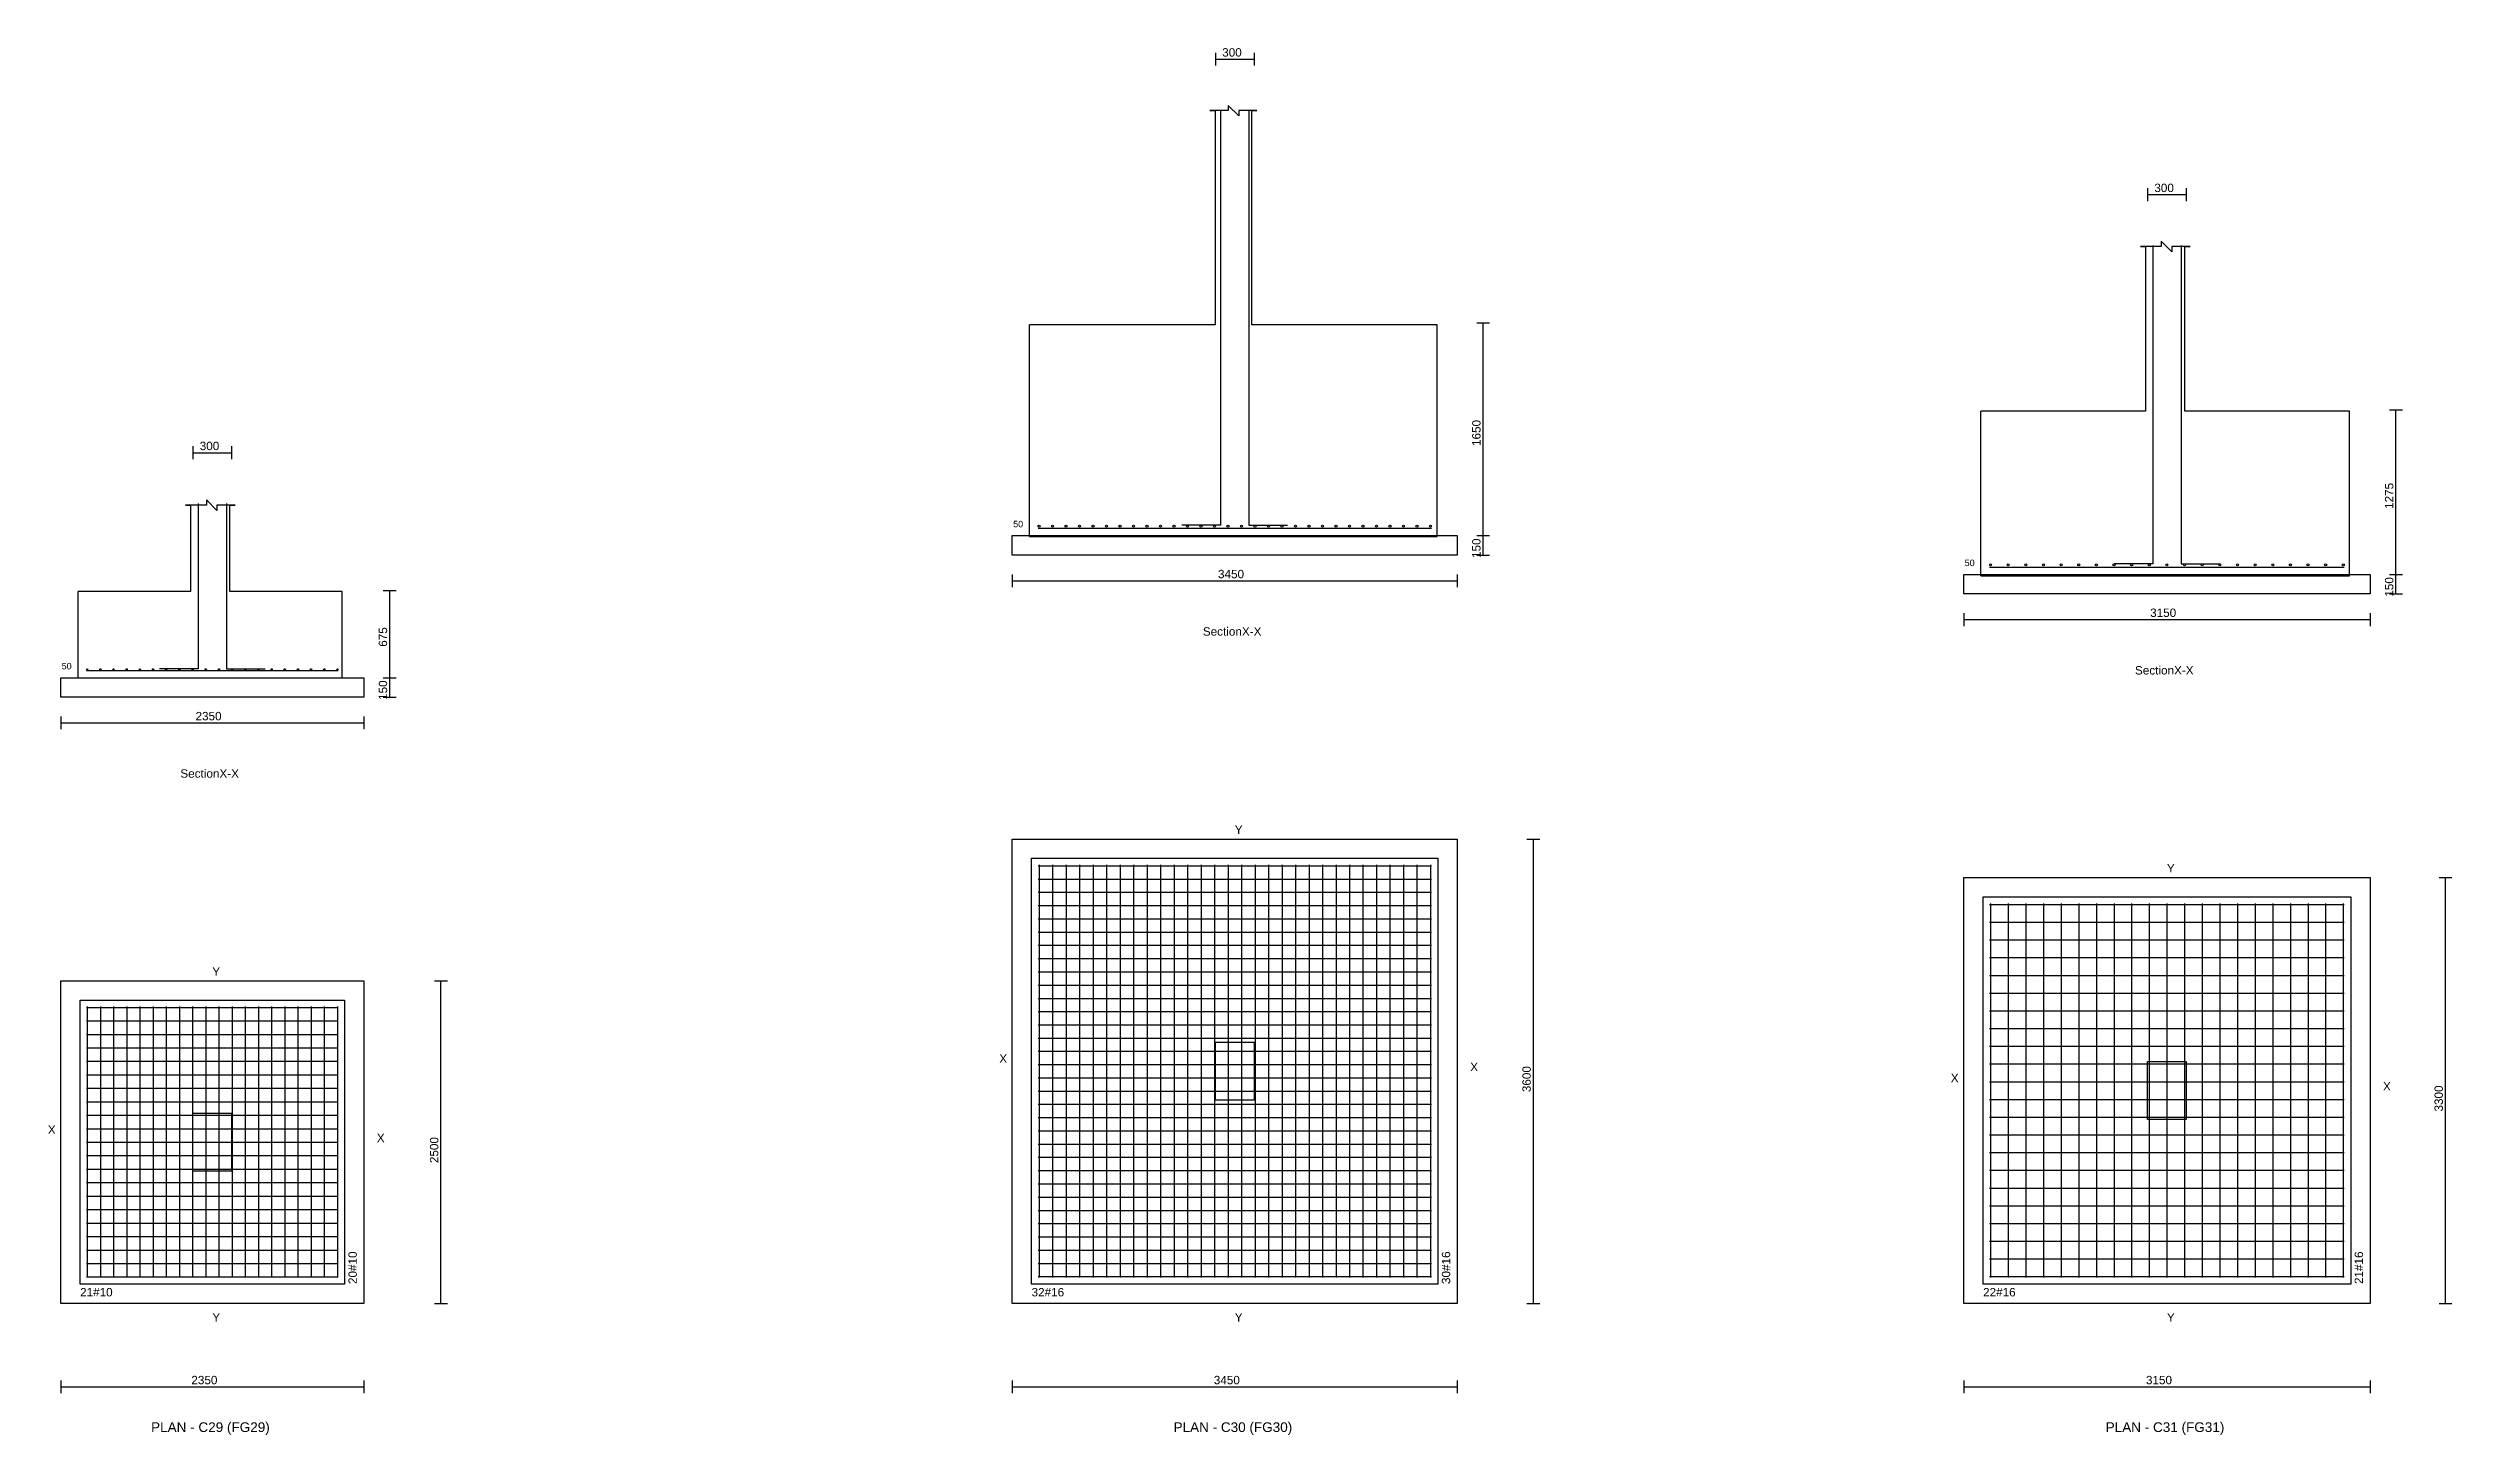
# Model space of a CAD drawing. Extents: x 0 to 27, y -1 to 285.
# Drawn here: x 0.25 to 18.88, y 106.52 to 117.27 of the extents above; entities that cross this region are included whole.
import ezdxf
from ezdxf.enums import TextEntityAlignment as Align

# ---------------------------------------------------------------- set-up
doc = ezdxf.new("R2010")
doc.units = 0
for name, color, linetype in [('Bottom_Cover', 7, 'CONTINUOUS'), ('Column_Bars', 4, 'CONTINUOUS'), ('Column_Dimension', 7, 'CONTINUOUS'), ('Columns', 4, 'CONTINUOUS'), ('dim_all', 7, 'CONTINUOUS'), ('Footing_Plan', 7, 'CONTINUOUS'), ('PCC', 2, 'CONTINUOUS'), ('PCC_Depth', 7, 'CONTINUOUS'), ('Pcc_Plan', 2, 'CONTINUOUS'), ('Plan', 7, 'CONTINUOUS'), ('Plan_Rf_Xdir', 1, 'CONTINUOUS'), ('Plan_Rf_Ydir', 3, 'CONTINUOUS'), ('Section', 2, 'CONTINUOUS'), ('SectionName', 3, 'CONTINUOUS'), ('Sectn_Rf_Xdir', 1, 'CONTINUOUS'), ('Sectn_Rf_Ydir', 3, 'CONTINUOUS'), ('Total_Depth', 7, 'CONTINUOUS'), ('X_Dimension', 7, 'CONTINUOUS')]:
    doc.layers.add(name, color=color, linetype=linetype)
doc.styles.add('STRUDS_Arial', font='ARIAL.TTF', dxfattribs={"height": 0.04})

msp = doc.modelspace()

# ---------------------------------------------------------------- texts
at = {"layer": 'Bottom_Cover', "style": 'STRUDS_Arial'}
for p in [(7.7321, 113.553), (15.1071, 113.252), (0.3571, 112.452)]:
    msp.add_text('50', height=0.05, dxfattribs=at).set_placement(p)
at = {"layer": 'Column_Dimension', "style": 'STRUDS_Arial'}
for p in [(9.3525, 117.201), (16.5775, 116.151), (1.4275, 114.151)]:
    msp.add_text('300', height=0.065, dxfattribs=at).set_placement(p)
at = {"layer": 'dim_all', "style": 'STRUDS_Arial'}
for s, p in [('3600 ', (11.7443, 109.175)), ('3300 ', (18.8141, 109.025)), ('2500 ', (3.27678, 108.625))]:
    msp.add_text(s, height=0.065, rotation=90, dxfattribs=at).set_placement(p)
for s, p in [('2350 ', (1.3625, 106.911)), ('3450 ', (9.2875, 106.911)), ('3150 ', (16.5125, 106.911))]:
    msp.add_text(s, height=0.065, dxfattribs=at).set_placement(p)
at = {"layer": 'PCC_Depth', "style": 'STRUDS_Arial'}
for p in [(11.355, 113.315), (18.43, 113.015), (2.88, 112.215)]:
    msp.add_text('150', height=0.065, rotation=90, dxfattribs=at).set_placement(p)
at = {"layer": 'Plan', "style": 'STRUDS_Arial'}
for s, p in [('PLAN - C29 (FG29) ', (1.525, 106.541)), ('PLAN - C30 (FG30) ', (9.45, 106.541)), ('PLAN - C31 (FG31) ', (16.675, 106.541))]:
    msp.add_text(s, height=0.075, dxfattribs=at).set_placement(p, align=Align.CENTER)
at = {"layer": 'Plan_Rf_Xdir', "style": 'STRUDS_Arial'}
for s, p in [('21#10', (0.5, 107.592)), ('32#16', (7.875, 107.592)), ('22#16', (15.25, 107.592))]:
    msp.add_text(s, height=0.065, dxfattribs=at).set_placement(p)
at = {"layer": 'Plan_Rf_Ydir', "style": 'STRUDS_Arial'}
for s, p in [('20#10', (2.645, 107.688)), ('30#16', (11.12, 107.688)), ('21#16', (18.195, 107.688))]:
    msp.add_text(s, height=0.065, rotation=90, dxfattribs=at).set_placement(p)
at = {"layer": 'Section', "style": 'STRUDS_Arial'}
for p in [(9.2025, 112.713), (16.4275, 112.412), (1.2775, 111.612)]:
    msp.add_text('SectionX-X', height=0.065, dxfattribs=at).set_placement(p)
at = {"layer": 'SectionName', "style": 'STRUDS_Arial'}
for s, p in [('Y', (9.45, 111.177)), ('Y', (16.675, 110.878)), ('Y', (1.525, 110.077)), ('X', (7.625, 109.403)), ('X', (11.275, 109.338)), ('X', (15, 109.252)), ('X', (18.35, 109.188)), ('X', (0.25, 108.852)), ('X', (2.8, 108.787)), ('Y', (1.525, 107.397)), ('Y', (9.45, 107.397)), ('Y', (16.675, 107.397))]:
    msp.add_text(s, height=0.065, dxfattribs=at).set_placement(p)
at = {"layer": 'Total_Depth', "style": 'STRUDS_Arial'}
for s, p in [('1650', (11.355, 114.183)), ('1275', (18.43, 113.695)), ('675', (2.88, 112.627))]:
    msp.add_text(s, height=0.065, rotation=90, dxfattribs=at).set_placement(p)
at = {"layer": 'X_Dimension', "style": 'STRUDS_Arial'}
for s, p in [('3450', (9.32, 113.158)), ('3150', (16.545, 112.858)), ('2350', (1.395, 112.057))]:
    msp.add_text(s, height=0.065, dxfattribs=at).set_placement(p)

# ---------------------------------------------------------------- linework, layer by layer
at = {"layer": 'Column_Bars'}
for p, q in [((9.34, 116.788), (9.34, 113.57)), ((9.56, 116.788), (9.56, 113.57)), ((16.565, 115.738), (16.565, 113.27)), ((16.785, 115.738), (16.785, 113.27)), ((1.415, 113.737), (1.415, 112.457)), ((1.635, 113.737), (1.635, 112.457)), ((9.34, 113.57), (9.04, 113.57)), ((9.56, 113.57), (9.86, 113.57)), ((16.565, 113.27), (16.265, 113.27)), ((16.785, 113.27), (17.085, 113.27)), ((1.415, 112.457), (1.115, 112.457)), ((1.635, 112.457), (1.935, 112.457))]:
    msp.add_line(p, q, dxfattribs=at)
at = {"layer": 'Columns'}
for p, q in [((9.3, 109.113), (9.3, 109.563)), ((9.3, 109.563), (9.6, 109.563)), ((9.6, 109.563), (9.6, 109.113)), ((16.525, 108.963), (16.525, 109.412)), ((16.525, 109.412), (16.825, 109.412)), ((16.825, 109.412), (16.825, 108.963)), ((1.375, 108.563), (1.375, 109.012)), ((1.375, 109.012), (1.675, 109.012)), ((1.675, 109.012), (1.675, 108.563)), ((9.6, 109.113), (9.3, 109.113)), ((16.825, 108.963), (16.525, 108.963)), ((1.675, 108.563), (1.375, 108.563))]:
    msp.add_line(p, q, dxfattribs=at)
at = {"layer": 'dim_all'}
for p, q in [((9.3, 117.231), (9.3, 117.131)), ((9.6, 117.231), (9.6, 117.131)), ((9.3, 117.181), (9.6, 117.181)), ((16.525, 116.181), (16.525, 116.081)), ((16.525, 116.131), (16.825, 116.131)), ((16.825, 116.181), (16.825, 116.081)), ((11.325, 115.138), (11.425, 115.138)), ((11.375, 113.488), (11.375, 115.138)), ((18.4, 114.463), (18.5, 114.463)), ((18.45, 113.188), (18.45, 114.463)), ((1.375, 114.181), (1.375, 114.081)), ((1.375, 114.131), (1.675, 114.131)), ((1.675, 114.181), (1.675, 114.081)), ((11.325, 113.488), (11.425, 113.488)), ((11.325, 113.488), (11.425, 113.488)), ((11.375, 113.338), (11.375, 113.488)), ((11.325, 113.338), (11.425, 113.338)), ((7.725, 113.188), (7.725, 113.088)), ((7.725, 113.138), (11.175, 113.138)), ((11.175, 113.188), (11.175, 113.088)), ((18.4, 113.188), (18.5, 113.188)), ((18.4, 113.188), (18.5, 113.188)), ((18.45, 113.037), (18.45, 113.188)), ((2.85, 113.063), (2.95, 113.063)), ((2.9, 112.387), (2.9, 113.063)), ((18.4, 113.037), (18.5, 113.037)), ((15.1, 112.887), (15.1, 112.787)), ((15.1, 112.838), (18.25, 112.838)), ((18.25, 112.887), (18.25, 112.787)), ((2.85, 112.387), (2.95, 112.387)), ((2.85, 112.387), (2.95, 112.387)), ((2.9, 112.237), (2.9, 112.387)), ((2.85, 112.237), (2.95, 112.237)), ((0.35, 112.087), (0.35, 111.987)), ((0.35, 112.037), (2.7, 112.037)), ((2.7, 112.087), (2.7, 111.987)), ((11.7143, 111.137), (11.8143, 111.137)), ((11.7643, 107.537), (11.7643, 111.137)), ((18.7841, 110.838), (18.8841, 110.838)), ((18.8341, 107.537), (18.8341, 110.838)), ((3.24678, 110.037), (3.34678, 110.037)), ((3.29678, 107.537), (3.29678, 110.037)), ((3.24678, 107.537), (3.34678, 107.537)), ((11.7143, 107.537), (11.8143, 107.537)), ((18.7841, 107.537), (18.8841, 107.537)), ((0.35, 106.941), (0.35, 106.841)), ((0.35, 106.891), (2.7, 106.891)), ((2.7, 106.941), (2.7, 106.841)), ((7.725, 106.941), (7.725, 106.841)), ((7.725, 106.891), (11.175, 106.891)), ((11.175, 106.941), (11.175, 106.841)), ((15.1, 106.941), (15.1, 106.841)), ((15.1, 106.891), (18.25, 106.891)), ((18.25, 106.941), (18.25, 106.841))]:
    msp.add_line(p, q, dxfattribs=at)
at = {"layer": 'Footing_Plan'}
for p, q in [((7.875, 107.688), (7.875, 110.988)), ((7.875, 110.988), (11.025, 110.988)), ((11.025, 110.988), (11.025, 107.688)), ((15.25, 107.688), (15.25, 110.688)), ((15.25, 110.688), (18.1, 110.688)), ((18.1, 110.688), (18.1, 107.688)), ((0.5, 107.688), (0.5, 109.887)), ((0.5, 109.887), (2.55, 109.887)), ((2.55, 109.887), (2.55, 107.688)), ((2.55, 107.688), (0.5, 107.688)), ((11.025, 107.688), (7.875, 107.688)), ((18.1, 107.688), (15.25, 107.688))]:
    msp.add_line(p, q, dxfattribs=at)
at = {"layer": 'PCC'}
for p, q in [((7.725, 113.338), (7.725, 113.488)), ((7.725, 113.488), (11.175, 113.488)), ((7.725, 113.338), (7.725, 113.488)), ((7.725, 113.488), (11.175, 113.488)), ((11.175, 113.488), (11.175, 113.338)), ((11.175, 113.488), (11.175, 113.338)), ((11.175, 113.338), (7.725, 113.338)), ((11.175, 113.338), (7.725, 113.338)), ((15.1, 113.037), (15.1, 113.188)), ((15.1, 113.188), (18.25, 113.188)), ((15.1, 113.037), (15.1, 113.188)), ((15.1, 113.188), (18.25, 113.188)), ((18.25, 113.188), (18.25, 113.037)), ((18.25, 113.188), (18.25, 113.037)), ((18.25, 113.037), (15.1, 113.037)), ((18.25, 113.037), (15.1, 113.037)), ((0.35, 112.237), (0.35, 112.387)), ((0.35, 112.387), (2.7, 112.387)), ((0.35, 112.237), (0.35, 112.387)), ((0.35, 112.387), (2.7, 112.387)), ((2.7, 112.387), (2.7, 112.237)), ((2.7, 112.387), (2.7, 112.237)), ((2.7, 112.237), (0.35, 112.237)), ((2.7, 112.237), (0.35, 112.237))]:
    msp.add_line(p, q, dxfattribs=at)
at = {"layer": 'Pcc_Plan'}
for p, q in [((7.725, 107.537), (7.725, 111.137)), ((7.725, 111.137), (11.175, 111.137)), ((11.175, 111.137), (11.175, 107.537)), ((15.1, 107.537), (15.1, 110.838)), ((15.1, 110.838), (18.25, 110.838)), ((18.25, 110.838), (18.25, 107.537)), ((0.35, 107.537), (0.35, 110.037)), ((0.35, 110.037), (2.7, 110.037)), ((2.7, 110.037), (2.7, 107.537)), ((2.7, 107.537), (0.35, 107.537)), ((11.175, 107.537), (7.725, 107.537)), ((18.25, 107.537), (15.1, 107.537))]:
    msp.add_line(p, q, dxfattribs=at)
at = {"layer": 'Plan_Rf_Xdir'}
for p, q in [((7.925, 110.929), (10.975, 110.929)), ((7.925, 110.827), (10.975, 110.827)), ((7.925, 110.724), (10.975, 110.724)), ((7.925, 110.621), (10.975, 110.621)), ((7.925, 110.519), (10.975, 110.519)), ((15.3, 110.63), (18.05, 110.63)), ((15.3, 110.492), (18.05, 110.492)), ((7.925, 110.416), (10.975, 110.416)), ((7.925, 110.313), (10.975, 110.313)), ((15.3, 110.355), (18.05, 110.355)), ((7.925, 110.21), (10.975, 110.21)), ((15.3, 110.218), (18.05, 110.218)), ((7.925, 110.108), (10.975, 110.108)), ((7.925, 110.005), (10.975, 110.005)), ((15.3, 110.08), (18.05, 110.08)), ((15.3, 109.943), (18.05, 109.943)), ((0.55, 109.832), (2.5, 109.832)), ((7.925, 109.902), (10.975, 109.902)), ((7.925, 109.8), (10.975, 109.8)), ((15.3, 109.806), (18.05, 109.806)), ((0.55, 109.728), (2.5, 109.728)), ((0.55, 109.623), (2.5, 109.623)), ((7.925, 109.697), (10.975, 109.697)), ((7.925, 109.594), (10.975, 109.594)), ((15.3, 109.668), (18.05, 109.668)), ((0.55, 109.519), (2.5, 109.519)), ((0.55, 109.414), (2.5, 109.414)), ((7.925, 109.492), (10.975, 109.492)), ((7.925, 109.389), (10.975, 109.389)), ((15.3, 109.531), (18.05, 109.531)), ((15.3, 109.394), (18.05, 109.394)), ((0.55, 109.31), (2.5, 109.31)), ((0.55, 109.205), (2.5, 109.205)), ((7.925, 109.286), (10.975, 109.286)), ((15.3, 109.256), (18.05, 109.256)), ((0.55, 109.101), (2.5, 109.101)), ((7.925, 109.183), (10.975, 109.183)), ((7.925, 109.081), (10.975, 109.081)), ((15.3, 109.119), (18.05, 109.119)), ((0.55, 108.996), (2.5, 108.996)), ((0.55, 108.892), (2.5, 108.892)), ((7.925, 108.978), (10.975, 108.978)), ((7.925, 108.875), (10.975, 108.875)), ((15.3, 108.982), (18.05, 108.982)), ((15.3, 108.844), (18.05, 108.844)), ((0.55, 108.787), (2.5, 108.787)), ((0.55, 108.683), (2.5, 108.683)), ((7.925, 108.773), (10.975, 108.773)), ((7.925, 108.67), (10.975, 108.67)), ((15.3, 108.707), (18.05, 108.707)), ((0.55, 108.578), (2.5, 108.578)), ((0.55, 108.474), (2.5, 108.474)), ((7.925, 108.567), (10.975, 108.567)), ((7.925, 108.464), (10.975, 108.464)), ((15.3, 108.57), (18.05, 108.57)), ((0.55, 108.369), (2.5, 108.369)), ((0.55, 108.265), (2.5, 108.265)), ((7.925, 108.362), (10.975, 108.362)), ((7.925, 108.259), (10.975, 108.259)), ((15.3, 108.432), (18.05, 108.432)), ((15.3, 108.295), (18.05, 108.295)), ((0.55, 108.16), (2.5, 108.16)), ((7.925, 108.156), (10.975, 108.156)), ((15.3, 108.158), (18.05, 108.158)), ((0.55, 108.056), (2.5, 108.056)), ((0.55, 107.951), (2.5, 107.951)), ((7.925, 108.054), (10.975, 108.054)), ((7.925, 107.951), (10.975, 107.951)), ((15.3, 108.02), (18.05, 108.02)), ((15.3, 107.883), (18.05, 107.883)), ((0.55, 107.847), (2.5, 107.847)), ((0.55, 107.743), (2.5, 107.743)), ((7.925, 107.848), (10.975, 107.848)), ((7.925, 107.745), (10.975, 107.745)), ((15.3, 107.745), (18.05, 107.745))]:
    msp.add_line(p, q, dxfattribs=at)
at = {"layer": 'Plan_Rf_Ydir'}
for p, q in [((7.933, 110.938), (7.933, 107.738)), ((8.03762, 110.938), (8.03762, 107.738)), ((8.14224, 110.938), (8.14224, 107.738)), ((8.24686, 110.938), (8.24686, 107.738)), ((8.35148, 110.938), (8.35148, 107.738)), ((8.4561, 110.938), (8.4561, 107.738)), ((8.56073, 110.938), (8.56073, 107.738)), ((8.66535, 110.938), (8.66535, 107.738)), ((8.76997, 110.938), (8.76997, 107.738)), ((8.87459, 110.938), (8.87459, 107.738)), ((8.97921, 110.938), (8.97921, 107.738)), ((9.08383, 110.938), (9.08383, 107.738)), ((9.18845, 110.938), (9.18845, 107.738)), ((9.29307, 110.938), (9.29307, 107.738)), ((9.39769, 110.938), (9.39769, 107.738)), ((9.50231, 110.938), (9.50231, 107.738)), ((9.60693, 110.938), (9.60693, 107.738)), ((9.71156, 110.938), (9.71156, 107.738)), ((9.81618, 110.938), (9.81618, 107.738)), ((9.9208, 110.938), (9.9208, 107.738)), ((10.0254, 110.938), (10.0254, 107.738)), ((10.13, 110.938), (10.13, 107.738)), ((10.2347, 110.938), (10.2347, 107.738)), ((10.3393, 110.938), (10.3393, 107.738)), ((10.4439, 110.938), (10.4439, 107.738)), ((10.5485, 110.938), (10.5485, 107.738)), ((10.6531, 110.938), (10.6531, 107.738)), ((10.7578, 110.938), (10.7578, 107.738)), ((10.8624, 110.938), (10.8624, 107.738)), ((10.967, 110.938), (10.967, 107.738)), ((15.308, 110.637), (15.308, 107.738)), ((15.4447, 110.637), (15.4447, 107.738)), ((15.5814, 110.637), (15.5814, 107.738)), ((15.7181, 110.637), (15.7181, 107.738)), ((15.8548, 110.637), (15.8548, 107.738)), ((15.9915, 110.637), (15.9915, 107.738)), ((16.1282, 110.637), (16.1282, 107.738)), ((16.2649, 110.637), (16.2649, 107.738)), ((16.4016, 110.637), (16.4016, 107.738)), ((16.5383, 110.637), (16.5383, 107.738)), ((16.675, 110.637), (16.675, 107.738)), ((16.8117, 110.637), (16.8117, 107.738)), ((16.9484, 110.637), (16.9484, 107.738)), ((17.0851, 110.637), (17.0851, 107.738)), ((17.2218, 110.637), (17.2218, 107.738)), ((17.3585, 110.637), (17.3585, 107.738)), ((17.4952, 110.637), (17.4952, 107.738)), ((17.6319, 110.637), (17.6319, 107.738)), ((17.7686, 110.637), (17.7686, 107.738)), ((17.9053, 110.637), (17.9053, 107.738)), ((18.042, 110.637), (18.042, 107.738)), ((0.555, 109.838), (0.555, 107.738)), ((0.65711, 109.838), (0.65711, 107.738)), ((0.75921, 109.838), (0.75921, 107.738)), ((0.86132, 109.838), (0.86132, 107.738)), ((0.96342, 109.838), (0.96342, 107.738)), ((1.06553, 109.838), (1.06553, 107.738)), ((1.16763, 109.838), (1.16763, 107.738)), ((1.26974, 109.838), (1.26974, 107.738)), ((1.37184, 109.838), (1.37184, 107.738)), ((1.47395, 109.838), (1.47395, 107.738)), ((1.57605, 109.838), (1.57605, 107.738)), ((1.67816, 109.838), (1.67816, 107.738)), ((1.78026, 109.838), (1.78026, 107.738)), ((1.88237, 109.838), (1.88237, 107.738)), ((1.98447, 109.838), (1.98447, 107.738)), ((2.08658, 109.838), (2.08658, 107.738)), ((2.18868, 109.838), (2.18868, 107.738)), ((2.29079, 109.838), (2.29079, 107.738)), ((2.39289, 109.838), (2.39289, 107.738)), ((2.495, 109.838), (2.495, 107.738))]:
    msp.add_line(p, q, dxfattribs=at)
at = {"layer": 'Section'}
for p, q in [((9.29807, 116.783), (9.25756, 116.783)), ((9.25756, 116.783), (9.29807, 116.783)), ((9.39936, 116.783), (9.29807, 116.783)), ((9.29807, 116.783), (9.29807, 115.122)), ((9.48039, 116.742), (9.39936, 116.823)), ((9.39936, 116.823), (9.39936, 116.783)), ((9.58167, 116.783), (9.48039, 116.783)), ((9.48039, 116.783), (9.48039, 116.742)), ((9.58167, 115.122), (9.58167, 116.783)), ((9.58167, 116.783), (9.62219, 116.783)), ((9.62219, 116.783), (9.58167, 116.783)), ((16.5096, 115.73), (16.4691, 115.73)), ((16.4691, 115.73), (16.5096, 115.73)), ((16.6312, 115.73), (16.5096, 115.73)), ((16.5096, 115.73), (16.5096, 114.453)), ((16.7122, 115.689), (16.6312, 115.77)), ((16.6312, 115.77), (16.6312, 115.73)), ((16.8135, 115.73), (16.7122, 115.73)), ((16.7122, 115.73), (16.7122, 115.689)), ((16.8135, 114.453), (16.8135, 115.73)), ((16.8135, 115.73), (16.854, 115.73)), ((16.854, 115.73), (16.8135, 115.73)), ((9.29807, 115.122), (7.85981, 115.122)), ((7.85981, 113.481), (7.85981, 115.122)), ((9.29807, 115.122), (9.29807, 115.122)), ((9.29807, 115.122), (9.29807, 115.122)), ((9.29807, 115.122), (9.29807, 115.122)), ((11.0199, 115.122), (9.58167, 115.122)), ((9.58167, 115.122), (9.58167, 115.122)), ((9.58167, 115.122), (9.58167, 115.122)), ((9.58167, 115.122), (9.58167, 115.122)), ((11.0199, 113.481), (11.0199, 115.122)), ((16.5096, 114.453), (15.2334, 114.453)), ((15.2334, 113.177), (15.2334, 114.453)), ((16.5096, 114.453), (16.5096, 114.453)), ((16.5096, 114.453), (16.5096, 114.453)), ((16.5096, 114.453), (16.5096, 114.453)), ((18.0897, 114.453), (16.8135, 114.453)), ((16.8135, 114.453), (16.8135, 114.453)), ((16.8135, 114.453), (16.8135, 114.453)), ((16.8135, 114.453), (16.8135, 114.453)), ((18.0897, 113.177), (18.0897, 114.453)), ((1.35723, 113.724), (1.31672, 113.724)), ((1.31672, 113.724), (1.35723, 113.724)), ((1.47878, 113.724), (1.35723, 113.724)), ((1.35723, 113.724), (1.35723, 113.056)), ((1.55981, 113.684), (1.47878, 113.765)), ((1.47878, 113.765), (1.47878, 113.724)), ((1.66109, 113.724), (1.55981, 113.724)), ((1.55981, 113.724), (1.55981, 113.684)), ((1.66109, 113.056), (1.66109, 113.724)), ((1.66109, 113.724), (1.70161, 113.724)), ((1.70161, 113.724), (1.66109, 113.724)), ((7.85981, 113.481), (11.0199, 113.481)), ((15.2334, 113.177), (18.0897, 113.177)), ((1.35723, 113.056), (0.48617, 113.056)), ((0.48617, 112.387), (0.48617, 113.056)), ((1.35723, 113.056), (1.35723, 113.056)), ((1.35723, 113.056), (1.35723, 113.056)), ((1.35723, 113.056), (1.35723, 113.056)), ((2.53215, 113.056), (1.66109, 113.056)), ((1.66109, 113.056), (1.66109, 113.056)), ((1.66109, 113.056), (1.66109, 113.056)), ((1.66109, 113.056), (1.66109, 113.056)), ((2.53215, 112.387), (2.53215, 113.056)), ((0.48617, 112.387), (2.53215, 112.387))]:
    msp.add_line(p, q, dxfattribs=at)
at = {"layer": 'Sectn_Rf_Xdir'}
for p, q in [((7.925, 113.546), (10.975, 113.546)), ((15.3, 113.245), (18.05, 113.245)), ((0.55, 112.442), (2.5, 112.442))]:
    msp.add_line(p, q, dxfattribs=at)
at = {"layer": 'Sectn_Rf_Ydir'}
for centre, radius in [((7.933, 113.562), 0.008), ((8.03762, 113.562), 0.008), ((8.14224, 113.562), 0.008), ((8.24686, 113.562), 0.008), ((8.35148, 113.562), 0.008), ((8.4561, 113.562), 0.008), ((8.56073, 113.562), 0.008), ((8.66535, 113.562), 0.008), ((8.76997, 113.562), 0.008), ((8.87459, 113.562), 0.008), ((8.97921, 113.562), 0.008), ((9.08383, 113.562), 0.008), ((9.18845, 113.562), 0.008), ((9.29307, 113.562), 0.008), ((9.39769, 113.562), 0.008), ((9.50231, 113.562), 0.008), ((9.60694, 113.562), 0.008), ((9.71156, 113.562), 0.008), ((9.81618, 113.562), 0.008), ((9.9208, 113.562), 0.008), ((10.0254, 113.562), 0.008), ((10.13, 113.562), 0.008), ((10.2347, 113.562), 0.008), ((10.3393, 113.562), 0.008), ((10.4439, 113.562), 0.008), ((10.5485, 113.562), 0.008), ((10.6531, 113.562), 0.008), ((10.7578, 113.562), 0.008), ((10.8624, 113.562), 0.008), ((10.967, 113.562), 0.008), ((15.308, 113.262), 0.008), ((15.4447, 113.262), 0.008), ((15.5814, 113.262), 0.008), ((15.7181, 113.262), 0.008), ((15.8548, 113.262), 0.008), ((15.9915, 113.262), 0.008), ((16.1282, 113.262), 0.008), ((16.2649, 113.262), 0.008), ((16.4016, 113.262), 0.008), ((16.5383, 113.262), 0.008), ((16.675, 113.262), 0.008), ((16.8117, 113.262), 0.008), ((16.9484, 113.262), 0.008), ((17.0851, 113.262), 0.008), ((17.2218, 113.262), 0.008), ((17.3585, 113.262), 0.008), ((17.4952, 113.262), 0.008), ((17.6319, 113.262), 0.008), ((17.7686, 113.262), 0.008), ((17.9053, 113.262), 0.008), ((18.042, 113.262), 0.008), ((0.555, 112.452), 0.005), ((0.65711, 112.452), 0.005), ((0.75921, 112.452), 0.005), ((0.86132, 112.452), 0.005), ((0.96342, 112.452), 0.005), ((1.06553, 112.452), 0.005), ((1.16763, 112.452), 0.005), ((1.26974, 112.452), 0.005), ((1.37184, 112.452), 0.005), ((1.47395, 112.452), 0.005), ((1.57605, 112.452), 0.005), ((1.67816, 112.452), 0.005), ((1.78026, 112.452), 0.005), ((1.88237, 112.452), 0.005), ((1.98447, 112.452), 0.005), ((2.08658, 112.452), 0.005), ((2.18868, 112.452), 0.005), ((2.29079, 112.452), 0.005), ((2.39289, 112.452), 0.005), ((2.495, 112.452), 0.005)]:
    msp.add_circle(centre, radius, dxfattribs=at)

msp.set_redraw_order([(e.dxf.handle, doc.entitydb.next_handle()) for e in msp.query("TEXT MTEXT ATTDEF DIMENSION ARC_DIMENSION")])  # texts and dimensions are drawn at this point

doc.saveas('drawing.dxf')
